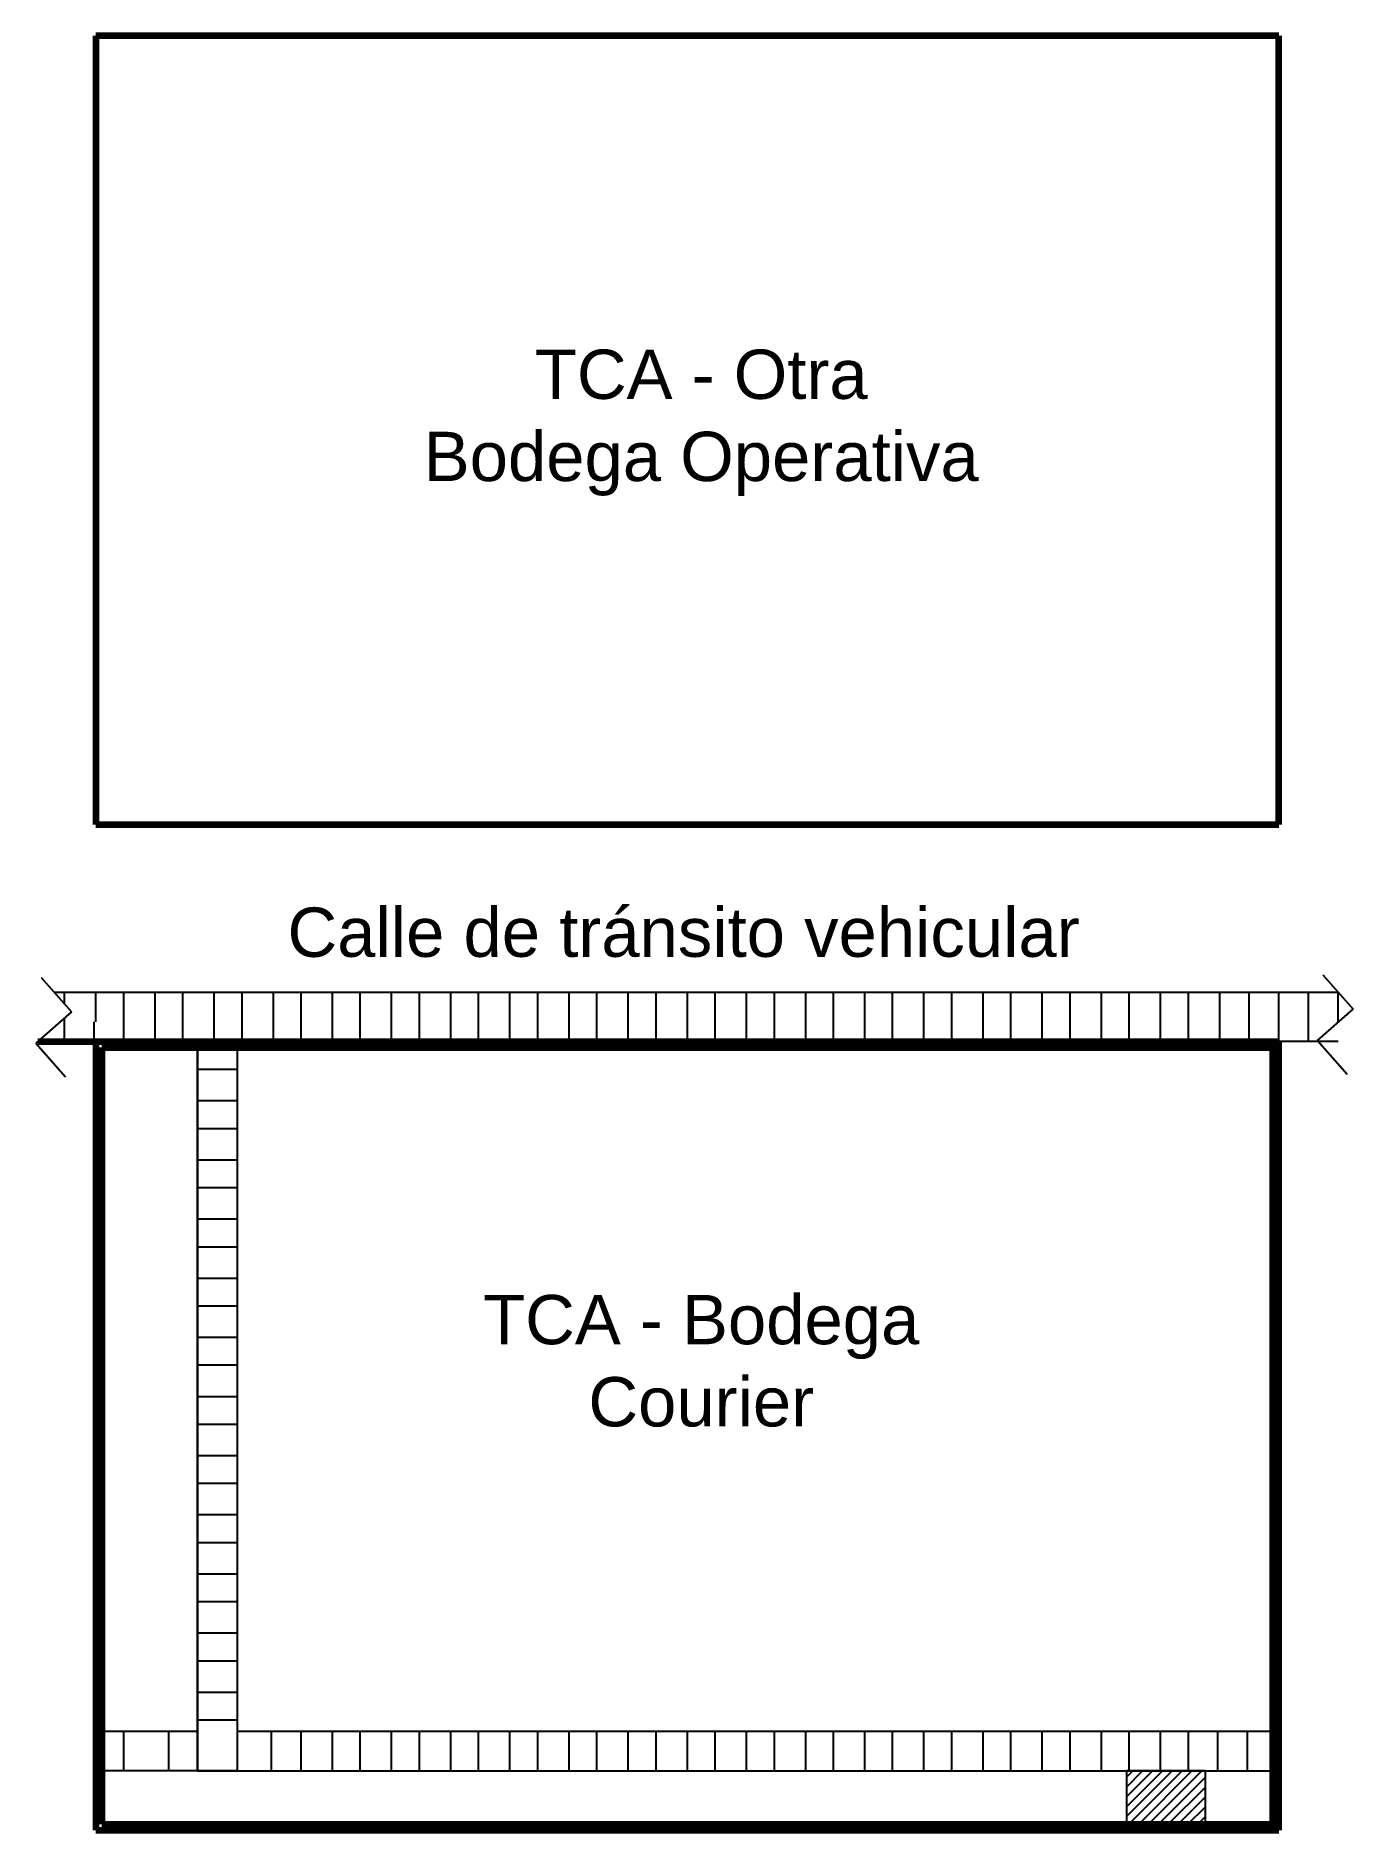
# Model space of a CAD drawing. Header units: millimetres. Extents: x 1591 to 1817, y 987 to 1091.
# Drawn here: x 1590.8 to 1657.6, y 991.4 to 1082.4 of the extents above; entities that cross this region are included whole.
import ezdxf

# ---------------------------------------------------------------- set-up
doc = ezdxf.new("R2010")
doc.units = ezdxf.units.MM
doc.layers.add('.40', color=7, linetype='Continuous', lineweight=100)
doc.layers.add('Mobiliario', color=8, linetype='Continuous')
doc.styles.get("Standard").update_dxf_attribs({"font": 'arial.ttf'})

msp = doc.modelspace()

# ---------------------------------------------------------------- texts
at = {"char_height": 2.5, "attachment_point": 1}
for s, insert in [('\\pxqc;TCA - Otra Bodega Operativa  ', (1610.273, 1066.535)), ('\\pxqc;TCA - Bodega Courier', (1610.273, 1018.589))]:
    msp.add_mtext_dynamic_manual_height_columns(s, width=28.56875, gutter_width=12.5, heights=[0], dxfattribs=dict(at, insert=insert))
at = {"layer": 'Mobiliario', "insert": (1603.572, 1038.237), "char_height": 2.5, "attachment_point": 1}
msp.add_mtext_dynamic_manual_height_columns('Calle de tránsito vehicular', width=58.81603, gutter_width=12.5, heights=[0], dxfattribs=at)

# ---------------------------------------------------------------- hatches: boundary and pattern name
h = msp.add_hatch(color=256)
h.dxf.hatch_style = 1
h.paths.add_polyline_path([(1602.094, 1031.446), (1597.094, 1031.446), (1597.094, 1031.146), (1602.094, 1031.146)])
h = msp.add_hatch()
h.set_pattern_fill('JIS_WOOD', color=1, scale=0.5)
h.paths.add_polyline_path([(1646.132, 991.746), (1650.132, 991.746), (1650.132, 994.446), (1646.132, 994.446)])

# ---------------------------------------------------------------- linework, layer by layer
at = {"layer": '.40'}
for p, q in [((1653.856, 1082.446), (1593.856, 1082.446)), ((1593.856, 1082.446), (1593.856, 1042.446)), ((1653.856, 1042.446), (1653.856, 1082.446)), ((1593.856, 1042.446), (1653.856, 1042.446)), ((1590.907, 1031.446), (1653.856, 1031.446)), ((1593.856, 1031.446), (1593.856, 991.446)), ((1594.156, 1031.146), (1594.156, 991.746)), ((1594.156, 1031.146), (1653.856, 1031.146)), ((1653.556, 991.446), (1653.556, 1031.446)), ((1653.856, 991.446), (1653.856, 1031.446)), ((1593.856, 991.446), (1653.856, 991.446)), ((1594.156, 991.746), (1653.856, 991.746))]:
    msp.add_line(p, q, dxfattribs=at)
for p, q in [((1591.081, 1034.683), (1592.61, 1032.942)), ((1656.092, 1034.816), (1657.621, 1033.076)), ((1592.266, 1033.334), (1592.266, 1033.946)), ((1593.856, 1032.446), (1593.856, 1033.946)), ((1593.856, 1033.946), (1653.856, 1033.946)), ((1595.266, 1031.446), (1595.266, 1033.946)), ((1596.856, 1031.446), (1596.856, 1033.946)), ((1598.266, 1031.446), (1598.266, 1033.946)), ((1599.856, 1031.446), (1599.856, 1033.946)), ((1601.266, 1031.446), (1601.266, 1033.946)), ((1602.856, 1031.446), (1602.856, 1033.946)), ((1604.266, 1031.446), (1604.266, 1033.946)), ((1605.856, 1031.446), (1605.856, 1033.946)), ((1607.266, 1031.446), (1607.266, 1033.946)), ((1608.856, 1031.446), (1608.856, 1033.946)), ((1592.61, 1032.942), (1590.811, 1031.361)), ((1655.822, 1031.495), (1657.621, 1033.076)), ((1592.266, 1031.446), (1592.266, 1032.64)), ((1593.766, 1031.446), (1593.766, 1032.446)), ((1590.811, 1031.361), (1592.307, 1029.658)), ((1653.856, 1031.446), (1593.856, 1031.446)), ((1599.013, 994.446), (1599.013, 1031.446)), ((1655.822, 1031.495), (1657.318, 1029.791)), ((1599.013, 1030.036), (1601.013, 1030.036)), ((1599.013, 1028.446), (1601.013, 1028.446)), ((1599.013, 1027.036), (1601.013, 1027.036)), ((1599.013, 1025.446), (1601.013, 1025.446)), ((1599.013, 1024.036), (1601.013, 1024.036)), ((1599.013, 1022.446), (1601.013, 1022.446)), ((1599.013, 1021.036), (1601.013, 1021.036)), ((1599.013, 1019.446), (1601.013, 1019.446)), ((1599.013, 1018.036), (1601.013, 1018.036)), ((1599.013, 1016.446), (1601.013, 1016.446)), ((1599.013, 1015.036), (1601.013, 1015.036)), ((1599.013, 1013.446), (1601.013, 1013.446)), ((1599.013, 1012.036), (1601.013, 1012.036)), ((1599.013, 1010.446), (1601.013, 1010.446)), ((1599.013, 1009.036), (1601.013, 1009.036)), ((1599.013, 1007.446), (1601.013, 1007.446)), ((1599.013, 1006.036), (1601.013, 1006.036)), ((1599.013, 1004.446), (1601.013, 1004.446)), ((1599.013, 1003.036), (1601.013, 1003.036)), ((1599.013, 1001.446), (1601.013, 1001.446)), ((1599.013, 1000.036), (1601.013, 1000.036)), ((1599.013, 998.446), (1601.013, 998.446)), ((1599.013, 997.036), (1601.013, 997.036)), ((1599.013, 996.446), (1594.156, 996.446)), ((1595.28, 994.446), (1595.28, 996.446)), ((1597.551, 994.446), (1597.551, 996.446)), ((1602.766, 994.446), (1602.766, 996.446)), ((1604.266, 994.446), (1604.266, 996.446)), ((1605.856, 994.446), (1605.856, 996.446)), ((1607.266, 994.446), (1607.266, 996.446)), ((1608.856, 994.446), (1608.856, 996.446)), ((1610.266, 994.446), (1610.266, 996.446)), ((1611.856, 994.446), (1611.856, 996.446)), ((1613.266, 994.446), (1613.266, 996.446)), ((1614.856, 994.446), (1614.856, 996.446)), ((1616.266, 994.446), (1616.266, 996.446)), ((1617.856, 994.446), (1617.856, 996.446)), ((1619.266, 994.446), (1619.266, 996.446)), ((1620.856, 994.446), (1620.856, 996.446)), ((1622.266, 994.446), (1622.266, 996.446)), ((1623.856, 994.446), (1623.856, 996.446)), ((1625.266, 994.446), (1625.266, 996.446)), ((1626.856, 994.446), (1626.856, 996.446)), ((1628.266, 994.446), (1628.266, 996.446)), ((1629.856, 994.446), (1629.856, 996.446)), ((1631.266, 994.446), (1631.266, 996.446)), ((1632.856, 994.446), (1632.856, 996.446)), ((1634.266, 994.446), (1634.266, 996.446)), ((1635.856, 994.446), (1635.856, 996.446)), ((1637.266, 994.446), (1637.266, 996.446)), ((1638.856, 994.446), (1638.856, 996.446)), ((1640.266, 994.446), (1640.266, 996.446)), ((1641.856, 994.446), (1641.856, 996.446)), ((1643.266, 994.446), (1643.266, 996.446)), ((1644.856, 994.446), (1644.856, 996.446)), ((1646.266, 994.446), (1646.266, 996.446)), ((1647.856, 994.446), (1647.856, 996.446)), ((1649.266, 994.446), (1649.266, 996.446)), ((1650.766, 994.446), (1650.766, 996.446)), ((1652.266, 994.446), (1652.266, 996.446)), ((1599.013, 994.446), (1594.156, 994.446))]:
    msp.add_line(p, q)
for points in [[(1591.728, 1033.946), (1656.856, 1033.946)], [(1656.856, 1031.446), (1593.856, 1031.446)], [(1599.013, 1031.446), (1601.013, 1031.446), (1601.013, 994.446), (1599.013, 994.446), (1599.013, 1031.446)], [(1600.013, 1031.146), (1600.013, 1031.446), (1599.013, 1031.446), (1599.013, 995.446), (1599.013, 994.446), (1653.856, 994.446)], [(1653.856, 994.446), (1653.856, 996.446), (1601.013, 996.446)], [(1650.132, 991.746), (1650.132, 994.446), (1646.132, 994.446), (1646.132, 991.746)], [(1646.132, 991.446), (1650.132, 991.446)]]:
    msp.add_lwpolyline(points)
at = {"layer": 'Mobiliario'}
for p, q in [((1610.266, 1031.446), (1610.266, 1033.946)), ((1611.856, 1031.446), (1611.856, 1033.946)), ((1613.266, 1031.446), (1613.266, 1033.946)), ((1614.856, 1031.446), (1614.856, 1033.946)), ((1616.266, 1031.446), (1616.266, 1033.946)), ((1617.856, 1031.446), (1617.856, 1033.946)), ((1619.266, 1031.446), (1619.266, 1033.946)), ((1620.856, 1031.446), (1620.856, 1033.946)), ((1622.266, 1031.446), (1622.266, 1033.946)), ((1623.856, 1031.446), (1623.856, 1033.946)), ((1625.266, 1031.446), (1625.266, 1033.946)), ((1626.856, 1031.446), (1626.856, 1033.946)), ((1628.266, 1031.446), (1628.266, 1033.946)), ((1629.856, 1031.446), (1629.856, 1033.946)), ((1631.266, 1031.446), (1631.266, 1033.946)), ((1632.856, 1031.446), (1632.856, 1033.946)), ((1634.266, 1031.446), (1634.266, 1033.946)), ((1635.856, 1031.446), (1635.856, 1033.946)), ((1637.266, 1031.446), (1637.266, 1033.946)), ((1638.856, 1031.446), (1638.856, 1033.946)), ((1640.266, 1031.446), (1640.266, 1033.946)), ((1641.856, 1031.446), (1641.856, 1033.946)), ((1643.266, 1031.446), (1643.266, 1033.946)), ((1644.856, 1031.446), (1644.856, 1033.946)), ((1646.266, 1031.446), (1646.266, 1033.946)), ((1647.856, 1031.446), (1647.856, 1033.946)), ((1649.266, 1031.446), (1649.266, 1033.946)), ((1650.856, 1031.446), (1650.856, 1033.946)), ((1652.356, 1031.446), (1652.356, 1033.946)), ((1653.856, 1032.446), (1653.856, 1033.946)), ((1655.356, 1031.446), (1655.356, 1033.946)), ((1656.856, 1032.404), (1656.856, 1033.946)), ((1653.856, 1031.446), (1653.856, 1032.446))]:
    msp.add_line(p, q, dxfattribs=at)

msp.set_redraw_order([(e.dxf.handle, doc.entitydb.next_handle()) for e in msp.query("TEXT MTEXT ATTDEF DIMENSION ARC_DIMENSION")])  # texts and dimensions are drawn at this point

doc.saveas('drawing.dxf')
